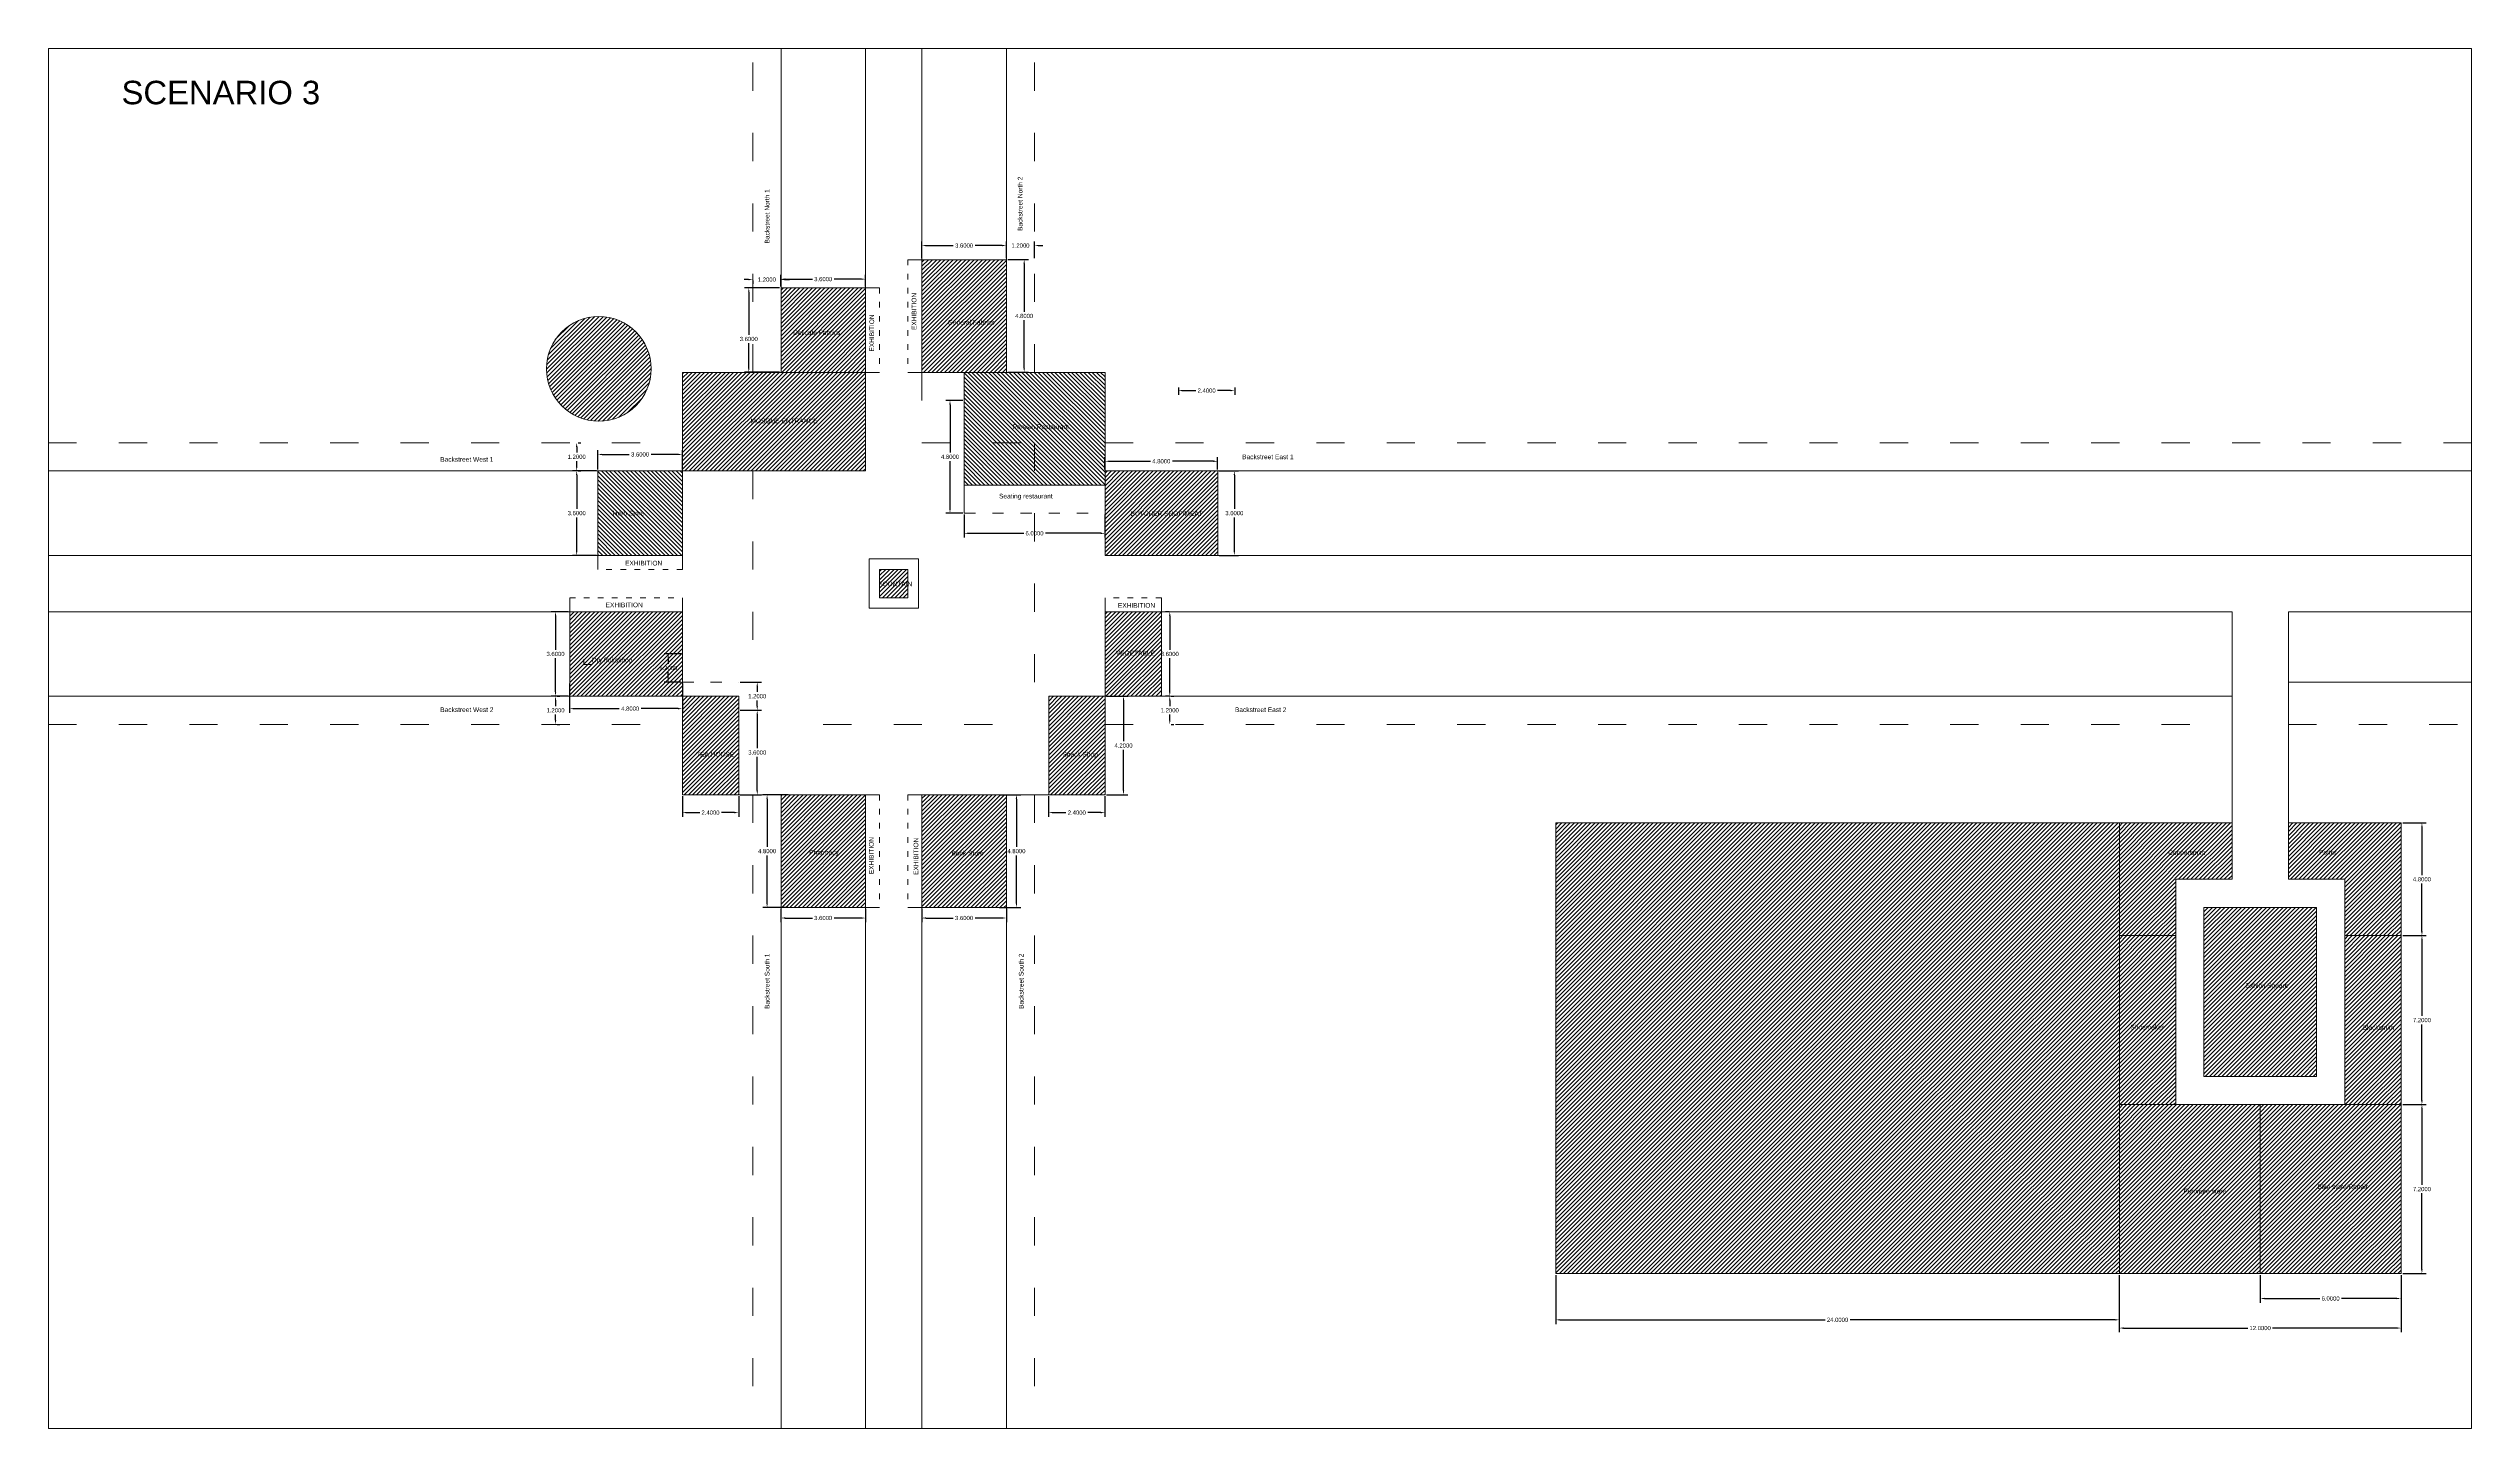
# Model space of a CAD drawing. Header units: inches. Extents: x 164 to 379, y 38 to 328.
# Drawn here: x 176.9 to 280.1, y 268.7 to 327.5 of the extents above; entities that cross this region are included whole.
import ezdxf

# ---------------------------------------------------------------- set-up
doc = ezdxf.new("R2010")
doc.units = ezdxf.units.IN
doc.header["$MEASUREMENT"] = 0
doc.linetypes.add('ACAD_ISO03W100', pattern=[30, 12, -18])
for name, color, linetype, lineweight in [('BoundaryBackstreet', 7, 'ACAD_ISO03W100', 13), ('Fountain', 170, 'Continuous', 13), ('RedCross', 30, 'Continuous', 13), ('Restaurant&Shop', 104, 'Continuous', 13), ('Store', 131, 'Continuous', 13), ('TEXT', 7, 'Continuous', 13), ('Walkway Junction', 7, 'Continuous', 13)]:
    doc.layers.add(name, color=color, linetype=linetype, lineweight=lineweight)
doc.styles.get("Standard").update_dxf_attribs({"font": 'arial.ttf'})
doc.dimstyles.get("Standard").update_dxf_attribs({"dimtxt": 0.18, "dimasz": 0.18, "dimexe": 0.18, "dimexo": 0.0625, "dimgap": 0.09, "dimtad": 0, "dimtih": 1, "dimtoh": 1, "dimdec": 4, "dimzin": 0, "dimdsep": 46, "dimtxsty": 'Standard', "dimcen": 0.09, "dimadec": 0, "dimazin": 0, "dimtfac": 1, "dimtdec": 4, "dimtofl": 0, "dimtmove": 0, "dimatfit": 3, "dimfxl": 0, "dimtolj": 1, "dimtzin": 0, "dimarcsym": 0})
pattern_1 = [(45, (6.13327, 206.61615), (-0.08838835, 0.08838835), [])]
pattern_2 = [(45, (6.13327, 204.21615), (-0.08838835, 0.08838835), [])]
pattern_3 = [(45, (-3.46673, 204.21615), (-0.08838835, 0.08838835), [])]

# ---------------------------------------------------------------- blocks, each defined once
blk = doc.blocks.new('A$C40AA3693')
at = {"layer": 'RedCross'}
h = blk.add_hatch(dxfattribs=at)
h.set_pattern_fill('ANSI31', color=256)
h.set_pattern_definition([(45, (-197.71975, -102.92209), (-0.08838835, 0.08838835), [])])
h.paths.add_polyline_path([(0, 4.2), (7.8, 4.2), (7.8, 0), (0, 0)])
blk.add_lwpolyline([(0, 4.2), (7.8, 4.2), (7.8, 0), (0, 0)], close=True, dxfattribs=at)
at = {"layer": 'TEXT', "insert": (2.9, 2.23), "char_height": 0.2, "attachment_point": 1}
blk.add_mtext_dynamic_manual_height_columns('MOSQUE ENTRANCE', width=3.5864, gutter_width=1, heights=[0], dxfattribs=at)
blk = doc.blocks.new('*D77')
at = {"layer": 'Defpoints', "color": 0, "transparency": 16777216}
for p in [(215.85, 312.54), (215.25, 307.74), (215.85, 307.74)]:
    blk.add_point(p, dxfattribs=at)
at = {"layer": 'Restaurant&Shop', "color": 0, "lineweight": -2, "transparency": 16777216}
for p, q in [((215.79, 312.54), (215.07, 312.54)), ((215.25, 312.36), (215.25, 310.32)), ((215.25, 307.92), (215.25, 309.96)), ((215.79, 307.74), (215.07, 307.74))]:
    blk.add_line(p, q, dxfattribs=at)
at = {"layer": 'Restaurant&Shop', "color": 0, "transparency": 16777216}
for points in [[(215.22, 312.36), (215.28, 312.36), (215.25, 312.54)], [(215.22, 307.92), (215.28, 307.92), (215.25, 307.74)]]:
    blk.add_solid(points, dxfattribs=at)
at = {"layer": 'Restaurant&Shop', "color": 0, "transparency": 16777216, "insert": (215.25, 310.14), "char_height": 0.18, "attachment_point": 5}
blk.add_mtext('\\A1;4.8000', dxfattribs=at)
blk = doc.blocks.new('*D78')
at = {"layer": 'Defpoints', "color": 0, "transparency": 16777216}
for p in [(215.85, 307.74), (221.85, 307.74), (221.85, 306.88)]:
    blk.add_point(p, dxfattribs=at)
at = {"layer": 'Restaurant&Shop', "color": 0, "lineweight": -2, "transparency": 16777216}
for p, q in [((215.85, 307.68), (215.85, 306.7)), ((221.85, 307.68), (221.85, 306.7)), ((216.03, 306.88), (218.39, 306.88)), ((221.67, 306.88), (219.32, 306.88))]:
    blk.add_line(p, q, dxfattribs=at)
at = {"layer": 'Restaurant&Shop', "color": 0, "transparency": 16777216}
for points in [[(216.03, 306.91), (216.03, 306.85), (215.85, 306.88)], [(221.67, 306.91), (221.67, 306.85), (221.85, 306.88)]]:
    blk.add_solid(points, dxfattribs=at)
at = {"layer": 'Restaurant&Shop', "color": 0, "transparency": 16777216, "insert": (218.85, 306.88), "char_height": 0.18, "attachment_point": 5}
blk.add_mtext('\\A1;6.0000', dxfattribs=at)
blk = doc.blocks.new('*D79')
at = {"layer": 'Defpoints', "color": 0, "transparency": 16777216}
for p in [(203.85, 301.74), (203.25, 300.54), (203.85, 300.54)]:
    blk.add_point(p, dxfattribs=at)
at = {"layer": 'Restaurant&Shop', "color": 0, "lineweight": -2, "transparency": 16777216}
for p, q in [((203.79, 301.74), (203.07, 301.74)), ((203.25, 301.56), (203.25, 301.32)), ((203.79, 300.54), (203.07, 300.54)), ((203.25, 300.72), (203.25, 300.96))]:
    blk.add_line(p, q, dxfattribs=at)
at = {"layer": 'Restaurant&Shop', "color": 0, "transparency": 16777216}
for points in [[(203.22, 301.56), (203.28, 301.56), (203.25, 301.74)], [(203.22, 300.72), (203.28, 300.72), (203.25, 300.54)]]:
    blk.add_solid(points, dxfattribs=at)
at = {"layer": 'Restaurant&Shop', "color": 0, "transparency": 16777216, "insert": (203.25, 301.14), "char_height": 0.18, "attachment_point": 5}
blk.add_mtext('\\A1;1.2000', dxfattribs=at)
blk = doc.blocks.new('A$C5EA1074B')
at = {"layer": 'Restaurant&Shop'}
h = blk.add_hatch(dxfattribs=at)
h.set_pattern_fill('ANSI31', color=256)
h.set_pattern_definition([(45, (-197.71975, -89.12209), (-0.08838835, 0.08838835), [])])
h.paths.add_polyline_path([(0, 4.8), (6, 4.8), (6, 0), (0, 0)])
at = {"layer": 'Restaurant&Shop', "linetype": 'ACAD_ISO03W100', "ltscale": 0.04}
blk.add_line((0, 6), (6, 6), dxfattribs=at)
at = {"layer": 'Restaurant&Shop'}
for p, q in [((0, 4.8), (0, 6)), ((6, 6), (6, 4.8))]:
    blk.add_line(p, q, dxfattribs=at)
blk.add_lwpolyline([(0, 4.8), (6, 4.8), (6, 0), (0, 0)], close=True, dxfattribs=at)
blk = doc.blocks.new('*D81')
at = {"layer": 'Defpoints', "color": 0, "transparency": 16777216}
for p in [(224.98, 313.15), (224.98, 312.96), (227.38, 313.15)]:
    blk.add_point(p, dxfattribs=at)
at = {"layer": 'Restaurant&Shop', "color": 0, "lineweight": -2, "transparency": 16777216}
for p, q in [((224.98, 313.09), (224.98, 312.78)), ((225.16, 312.96), (225.72, 312.96)), ((227.2, 312.96), (226.65, 312.96)), ((227.38, 313.09), (227.38, 312.78))]:
    blk.add_line(p, q, dxfattribs=at)
at = {"layer": 'Restaurant&Shop', "color": 0, "transparency": 16777216}
for points in [[(225.16, 312.99), (225.16, 312.93), (224.98, 312.96)], [(227.2, 312.99), (227.2, 312.93), (227.38, 312.96)]]:
    blk.add_solid(points, dxfattribs=at)
at = {"layer": 'Restaurant&Shop', "color": 0, "transparency": 16777216, "insert": (226.18, 312.96), "char_height": 0.18, "attachment_point": 5}
blk.add_mtext('\\A1;2.4000', dxfattribs=at)
blk = doc.blocks.new('*D95')
at = {"layer": 'Defpoints', "color": 0, "transparency": 16777216}
for p in [(203.85, 295.74), (206.25, 295.74), (206.25, 294.98)]:
    blk.add_point(p, dxfattribs=at)
at = {"layer": 'Restaurant&Shop', "color": 0, "lineweight": -2, "transparency": 16777216}
for p, q in [((203.85, 295.68), (203.85, 294.8)), ((206.25, 295.68), (206.25, 294.8)), ((204.03, 294.98), (204.59, 294.98)), ((206.07, 294.98), (205.52, 294.98))]:
    blk.add_line(p, q, dxfattribs=at)
at = {"layer": 'Restaurant&Shop', "color": 0, "transparency": 16777216}
for points in [[(204.03, 295.01), (204.03, 294.95), (203.85, 294.98)], [(206.07, 295.01), (206.07, 294.95), (206.25, 294.98)]]:
    blk.add_solid(points, dxfattribs=at)
at = {"layer": 'Restaurant&Shop', "color": 0, "transparency": 16777216, "insert": (205.05, 294.98), "char_height": 0.18, "attachment_point": 5}
blk.add_mtext('\\A1;2.4000', dxfattribs=at)
blk = doc.blocks.new('*D96')
at = {"layer": 'Defpoints', "color": 0, "transparency": 16777216}
for p in [(206.25, 299.34), (207.04, 299.34), (206.25, 295.74)]:
    blk.add_point(p, dxfattribs=at)
at = {"layer": 'Restaurant&Shop', "color": 0, "lineweight": -2, "transparency": 16777216}
for p, q in [((206.32, 299.34), (207.22, 299.34)), ((207.04, 299.16), (207.04, 297.72)), ((207.04, 295.92), (207.04, 297.36)), ((206.32, 295.74), (207.22, 295.74))]:
    blk.add_line(p, q, dxfattribs=at)
at = {"layer": 'Restaurant&Shop', "color": 0, "transparency": 16777216}
for points in [[(207.01, 299.16), (207.07, 299.16), (207.04, 299.34)], [(207.01, 295.92), (207.07, 295.92), (207.04, 295.74)]]:
    blk.add_solid(points, dxfattribs=at)
at = {"layer": 'Restaurant&Shop', "color": 0, "transparency": 16777216, "insert": (207.04, 297.54), "char_height": 0.18, "attachment_point": 5}
blk.add_mtext('\\A1;3.6000', dxfattribs=at)
blk = doc.blocks.new('*D97')
at = {"layer": 'Defpoints', "color": 0, "transparency": 16777216}
for p in [(206.25, 300.54), (206.25, 299.34), (207.04, 299.34)]:
    blk.add_point(p, dxfattribs=at)
at = {"layer": 'Restaurant&Shop', "color": 0, "lineweight": -2, "transparency": 16777216}
for p, q in [((206.32, 300.54), (207.22, 300.54)), ((207.04, 300.36), (207.04, 300.12)), ((206.32, 299.34), (207.22, 299.34)), ((207.04, 299.52), (207.04, 299.76))]:
    blk.add_line(p, q, dxfattribs=at)
at = {"layer": 'Restaurant&Shop', "color": 0, "transparency": 16777216}
for points in [[(207.01, 300.36), (207.07, 300.36), (207.04, 300.54)], [(207.01, 299.52), (207.07, 299.52), (207.04, 299.34)]]:
    blk.add_solid(points, dxfattribs=at)
at = {"layer": 'Restaurant&Shop', "color": 0, "transparency": 16777216, "insert": (207.04, 299.94), "char_height": 0.18, "attachment_point": 5}
blk.add_mtext('\\A1;1.2000', dxfattribs=at)
blk = doc.blocks.new('A$C29A25D2F')
at = {"layer": 'Store'}
h = blk.add_hatch(dxfattribs=at)
h.set_pattern_fill('ANSI31', color=256)
h.set_pattern_definition([(45, (-202.51975, -107.12209), (-0.08838835, 0.08838835), [])])
h.paths.add_polyline_path([(-1.2, 3.6), (2.4, 3.6), (2.4, 0), (-1.2, 0)])
for p, q in [((2.4, 3.6), (3, 3.6)), ((3, 0), (2.4, 0))]:
    blk.add_line(p, q, dxfattribs=at)
at = {"layer": 'Store', "linetype": 'ACAD_ISO03W100', "ltscale": 0.02}
blk.add_line((3, 3.6), (3, 0), dxfattribs=at)
at = {"layer": 'Store'}
blk.add_lwpolyline([(-1.2, 3.6), (2.4, 3.6), (2.4, 0), (-1.2, 0)], close=True, dxfattribs=at)
blk = doc.blocks.new('*D82')
at = {"layer": 'Defpoints', "color": 0, "transparency": 16777216}
for p in [(208.05, 317.34), (211.65, 317.71), (211.65, 317.34)]:
    blk.add_point(p, dxfattribs=at)
at = {"layer": 'Store', "color": 0, "lineweight": -2, "transparency": 16777216}
for p, q in [((208.05, 317.4), (208.05, 317.89)), ((211.65, 317.4), (211.65, 317.89)), ((208.23, 317.71), (209.39, 317.71)), ((211.47, 317.71), (210.32, 317.71))]:
    blk.add_line(p, q, dxfattribs=at)
at = {"layer": 'Store', "color": 0, "transparency": 16777216}
for points in [[(208.23, 317.74), (208.23, 317.68), (208.05, 317.71)], [(211.47, 317.74), (211.47, 317.68), (211.65, 317.71)]]:
    blk.add_solid(points, dxfattribs=at)
at = {"layer": 'Store', "color": 0, "transparency": 16777216, "insert": (209.85, 317.71), "char_height": 0.18, "attachment_point": 5}
blk.add_mtext('\\A1;3.6000', dxfattribs=at)
blk = doc.blocks.new('*D83')
at = {"layer": 'Defpoints', "color": 0, "transparency": 16777216}
for p in [(208.05, 317.34), (206.68, 313.74), (208.05, 313.74)]:
    blk.add_point(p, dxfattribs=at)
at = {"layer": 'Store', "color": 0, "lineweight": -2, "transparency": 16777216}
for p, q in [((207.99, 317.34), (206.5, 317.34)), ((206.68, 317.16), (206.68, 315.34)), ((206.68, 313.92), (206.68, 314.98)), ((207.99, 313.74), (206.5, 313.74))]:
    blk.add_line(p, q, dxfattribs=at)
at = {"layer": 'Store', "color": 0, "transparency": 16777216}
for points in [[(206.65, 317.16), (206.71, 317.16), (206.68, 317.34)], [(206.65, 313.92), (206.71, 313.92), (206.68, 313.74)]]:
    blk.add_solid(points, dxfattribs=at)
at = {"layer": 'Store', "color": 0, "transparency": 16777216, "insert": (206.68, 315.16), "char_height": 0.18, "attachment_point": 5}
blk.add_mtext('\\A1;3.6000', dxfattribs=at)
blk = doc.blocks.new('*D84')
at = {"layer": 'Defpoints', "color": 0, "transparency": 16777216}
for p in [(217.65, 319.14), (214.05, 318.54), (217.65, 318.54)]:
    blk.add_point(p, dxfattribs=at)
at = {"layer": 'Store', "color": 0, "lineweight": -2, "transparency": 16777216}
for p, q in [((214.05, 318.6), (214.05, 319.32)), ((214.23, 319.14), (215.39, 319.14)), ((217.47, 319.14), (216.32, 319.14)), ((217.65, 318.6), (217.65, 319.32))]:
    blk.add_line(p, q, dxfattribs=at)
at = {"layer": 'Store', "color": 0, "transparency": 16777216}
for points in [[(214.23, 319.17), (214.23, 319.11), (214.05, 319.14)], [(217.47, 319.17), (217.47, 319.11), (217.65, 319.14)]]:
    blk.add_solid(points, dxfattribs=at)
at = {"layer": 'Store', "color": 0, "transparency": 16777216, "insert": (215.85, 319.14), "char_height": 0.18, "attachment_point": 5}
blk.add_mtext('\\A1;3.6000', dxfattribs=at)
blk = doc.blocks.new('*D98')
at = {"layer": 'Defpoints', "color": 0, "transparency": 16777216}
for p in [(217.65, 318.54), (217.65, 313.74), (218.41, 313.74)]:
    blk.add_point(p, dxfattribs=at)
at = {"layer": 'Store', "color": 0, "lineweight": -2, "transparency": 16777216}
for p, q in [((217.72, 318.54), (218.59, 318.54)), ((218.41, 318.36), (218.41, 316.32)), ((218.41, 313.92), (218.41, 315.96)), ((217.71, 313.74), (218.59, 313.74))]:
    blk.add_line(p, q, dxfattribs=at)
at = {"layer": 'Store', "color": 0, "transparency": 16777216}
for points in [[(218.38, 318.36), (218.44, 318.36), (218.41, 318.54)], [(218.38, 313.92), (218.44, 313.92), (218.41, 313.74)]]:
    blk.add_solid(points, dxfattribs=at)
at = {"layer": 'Store', "color": 0, "transparency": 16777216, "insert": (218.41, 316.14), "char_height": 0.18, "attachment_point": 5}
blk.add_mtext('\\A1;4.8000', dxfattribs=at)
blk = doc.blocks.new('*D99')
at = {"layer": 'Defpoints', "color": 0, "transparency": 16777216}
for p in [(218.85, 319.14), (217.65, 318.54), (218.85, 318.54)]:
    blk.add_point(p, dxfattribs=at)
at = {"layer": 'Store', "color": 0, "lineweight": -2, "transparency": 16777216}
for p, q in [((217.47, 319.14), (217.29, 319.14)), ((217.65, 318.6), (217.65, 319.32)), ((218.85, 318.6), (218.85, 319.32)), ((219.03, 319.14), (219.21, 319.14))]:
    blk.add_line(p, q, dxfattribs=at)
at = {"layer": 'Store', "color": 0, "transparency": 16777216}
for points in [[(217.47, 319.17), (217.47, 319.11), (217.65, 319.14)], [(219.03, 319.17), (219.03, 319.11), (218.85, 319.14)]]:
    blk.add_solid(points, dxfattribs=at)
at = {"layer": 'Store', "color": 0, "transparency": 16777216, "insert": (218.25, 319.14), "char_height": 0.18, "attachment_point": 5}
blk.add_mtext('\\A1;1.2000', dxfattribs=at)
blk = doc.blocks.new('*D100')
at = {"layer": 'Defpoints', "color": 0, "transparency": 16777216}
for p in [(200.25, 309.54), (199.35, 305.94), (200.25, 305.94)]:
    blk.add_point(p, dxfattribs=at)
at = {"layer": 'Store', "color": 0, "lineweight": -2, "transparency": 16777216}
for p, q in [((200.19, 309.54), (199.17, 309.54)), ((199.35, 309.36), (199.35, 307.92)), ((199.35, 306.12), (199.35, 307.56)), ((200.19, 305.94), (199.17, 305.94))]:
    blk.add_line(p, q, dxfattribs=at)
at = {"layer": 'Store', "color": 0, "transparency": 16777216}
for points in [[(199.32, 309.36), (199.38, 309.36), (199.35, 309.54)], [(199.32, 306.12), (199.38, 306.12), (199.35, 305.94)]]:
    blk.add_solid(points, dxfattribs=at)
at = {"layer": 'Store', "color": 0, "transparency": 16777216, "insert": (199.35, 307.74), "char_height": 0.18, "attachment_point": 5}
blk.add_mtext('\\A1;3.6000', dxfattribs=at)
blk = doc.blocks.new('*D101')
at = {"layer": 'Defpoints', "color": 0, "transparency": 16777216}
for p in [(203.85, 310.24), (200.25, 309.54), (203.85, 309.54)]:
    blk.add_point(p, dxfattribs=at)
at = {"layer": 'Store', "color": 0, "lineweight": -2, "transparency": 16777216}
for p, q in [((200.25, 309.6), (200.25, 310.42)), ((200.43, 310.24), (201.59, 310.24)), ((203.67, 310.24), (202.52, 310.24)), ((203.85, 309.6), (203.85, 310.42))]:
    blk.add_line(p, q, dxfattribs=at)
at = {"layer": 'Store', "color": 0, "transparency": 16777216}
for points in [[(200.43, 310.27), (200.43, 310.21), (200.25, 310.24)], [(203.67, 310.27), (203.67, 310.21), (203.85, 310.24)]]:
    blk.add_solid(points, dxfattribs=at)
at = {"layer": 'Store', "color": 0, "transparency": 16777216, "insert": (202.05, 310.24), "char_height": 0.18, "attachment_point": 5}
blk.add_mtext('\\A1;3.6000', dxfattribs=at)
blk = doc.blocks.new('A$C4CCC1A8E')
at = {"layer": 'Store'}
h = blk.add_hatch(dxfattribs=at)
h.set_pattern_fill('ANSI31', color=256)
h.set_pattern_definition([(45, (-192.91975, -93.92209), (-0.08838835, 0.08838835), [])])
h.paths.add_polyline_path([(4.8, 2.4), (0, 2.4), (0, -1.2), (4.8, -1.2)])
at = {"layer": 'Store', "linetype": 'ACAD_ISO03W100', "ltscale": 0.02}
blk.add_line((0, 3), (4.8, 3), dxfattribs=at)
at = {"layer": 'Store'}
for p, q in [((0, 3), (0, 2.4)), ((4.8, 3), (4.8, 2.4))]:
    blk.add_line(p, q, dxfattribs=at)
blk.add_lwpolyline([(4.8, 2.4), (0, 2.4), (0, -1.2), (4.8, -1.2)], close=True, dxfattribs=at)
at = {"layer": 'TEXT', "insert": (1.53, 2.79), "char_height": 0.2, "attachment_point": 1}
blk.add_mtext_dynamic_manual_height_columns('EXHIBITION', width=3.5864, gutter_width=1, heights=[0], dxfattribs=at)
blk = doc.blocks.new('*D102')
at = {"layer": 'Defpoints', "color": 0, "transparency": 16777216}
for p in [(199.05, 303.54), (198.45, 299.94), (199.05, 299.94)]:
    blk.add_point(p, dxfattribs=at)
at = {"layer": 'Store', "color": 0, "lineweight": -2, "transparency": 16777216}
for p, q in [((198.99, 303.54), (198.27, 303.54)), ((198.45, 303.36), (198.45, 301.92)), ((198.45, 300.12), (198.45, 301.56)), ((198.99, 299.94), (198.27, 299.94))]:
    blk.add_line(p, q, dxfattribs=at)
at = {"layer": 'Store', "color": 0, "transparency": 16777216}
for points in [[(198.42, 303.36), (198.48, 303.36), (198.45, 303.54)], [(198.42, 300.12), (198.48, 300.12), (198.45, 299.94)]]:
    blk.add_solid(points, dxfattribs=at)
at = {"layer": 'Store', "color": 0, "transparency": 16777216, "insert": (198.45, 301.74), "char_height": 0.18, "attachment_point": 5}
blk.add_mtext('\\A1;3.6000', dxfattribs=at)
blk = doc.blocks.new('*D85')
at = {"layer": 'Defpoints', "color": 0, "transparency": 16777216}
for p in [(199.05, 300.54), (203.85, 300.54), (203.85, 299.41)]:
    blk.add_point(p, dxfattribs=at)
at = {"layer": 'Store', "color": 0, "lineweight": -2, "transparency": 16777216}
for p, q in [((199.05, 300.48), (199.05, 299.23)), ((203.85, 300.48), (203.85, 299.23)), ((199.23, 299.41), (201.16, 299.41)), ((203.67, 299.41), (202.1, 299.41))]:
    blk.add_line(p, q, dxfattribs=at)
at = {"layer": 'Store', "color": 0, "transparency": 16777216}
for points in [[(199.23, 299.44), (199.23, 299.38), (199.05, 299.41)], [(203.67, 299.44), (203.67, 299.38), (203.85, 299.41)]]:
    blk.add_solid(points, dxfattribs=at)
at = {"layer": 'Store', "color": 0, "transparency": 16777216, "insert": (201.63, 299.41), "char_height": 0.18, "attachment_point": 5}
blk.add_mtext('\\A1;4.8000', dxfattribs=at)
blk = doc.blocks.new('*D103')
at = {"layer": 'Defpoints', "color": 0, "transparency": 16777216}
for p in [(208.05, 290.94), (211.65, 290.94), (211.65, 290.49)]:
    blk.add_point(p, dxfattribs=at)
at = {"layer": 'Store', "color": 0, "lineweight": -2, "transparency": 16777216}
for p, q in [((208.05, 290.88), (208.05, 290.31)), ((208.23, 290.49), (209.39, 290.49)), ((211.47, 290.49), (210.32, 290.49)), ((211.65, 290.88), (211.65, 290.31))]:
    blk.add_line(p, q, dxfattribs=at)
at = {"layer": 'Store', "color": 0, "transparency": 16777216}
for points in [[(208.23, 290.52), (208.23, 290.46), (208.05, 290.49)], [(211.47, 290.52), (211.47, 290.46), (211.65, 290.49)]]:
    blk.add_solid(points, dxfattribs=at)
at = {"layer": 'Store', "color": 0, "transparency": 16777216, "insert": (209.85, 290.49), "char_height": 0.18, "attachment_point": 5}
blk.add_mtext('\\A1;3.6000', dxfattribs=at)
blk = doc.blocks.new('*D86')
at = {"layer": 'Defpoints', "color": 0, "transparency": 16777216}
for p in [(207.46, 295.74), (208.42, 295.74), (208.42, 290.94)]:
    blk.add_point(p, dxfattribs=at)
at = {"layer": 'Store', "color": 0, "lineweight": -2, "transparency": 16777216}
for p, q in [((208.36, 295.74), (207.28, 295.74)), ((207.46, 295.56), (207.46, 293.52)), ((207.46, 291.12), (207.46, 293.16)), ((208.36, 290.94), (207.28, 290.94))]:
    blk.add_line(p, q, dxfattribs=at)
at = {"layer": 'Store', "color": 0, "transparency": 16777216}
for points in [[(207.43, 295.56), (207.49, 295.56), (207.46, 295.74)], [(207.43, 291.12), (207.49, 291.12), (207.46, 290.94)]]:
    blk.add_solid(points, dxfattribs=at)
at = {"layer": 'Store', "color": 0, "transparency": 16777216, "insert": (207.46, 293.34), "char_height": 0.18, "attachment_point": 5}
blk.add_mtext('\\A1;4.8000', dxfattribs=at)
blk = doc.blocks.new('*D87')
at = {"layer": 'Defpoints', "color": 0, "transparency": 16777216}
for p in [(214.05, 290.94), (214.05, 290.49), (217.65, 290.94)]:
    blk.add_point(p, dxfattribs=at)
at = {"layer": 'Store', "color": 0, "lineweight": -2, "transparency": 16777216}
for p, q in [((214.05, 290.88), (214.05, 290.31)), ((214.23, 290.49), (215.39, 290.49)), ((217.47, 290.49), (216.32, 290.49)), ((217.65, 290.88), (217.65, 290.31))]:
    blk.add_line(p, q, dxfattribs=at)
at = {"layer": 'Store', "color": 0, "transparency": 16777216}
for points in [[(214.23, 290.52), (214.23, 290.46), (214.05, 290.49)], [(217.47, 290.52), (217.47, 290.46), (217.65, 290.49)]]:
    blk.add_solid(points, dxfattribs=at)
at = {"layer": 'Store', "color": 0, "transparency": 16777216, "insert": (215.85, 290.49), "char_height": 0.18, "attachment_point": 5}
blk.add_mtext('\\A1;3.6000', dxfattribs=at)
blk = doc.blocks.new('*D88')
at = {"layer": 'Defpoints', "color": 0, "transparency": 16777216}
for p in [(217.29, 295.74), (218.08, 295.74), (217.29, 290.94)]:
    blk.add_point(p, dxfattribs=at)
at = {"layer": 'Store', "color": 0, "lineweight": -2, "transparency": 16777216}
for p, q in [((217.35, 295.74), (218.26, 295.74)), ((218.08, 295.56), (218.08, 293.52)), ((218.08, 291.12), (218.08, 293.16)), ((217.35, 290.94), (218.26, 290.94))]:
    blk.add_line(p, q, dxfattribs=at)
at = {"layer": 'Store', "color": 0, "transparency": 16777216}
for points in [[(218.05, 295.56), (218.11, 295.56), (218.08, 295.74)], [(218.05, 291.12), (218.11, 291.12), (218.08, 290.94)]]:
    blk.add_solid(points, dxfattribs=at)
at = {"layer": 'Store', "color": 0, "transparency": 16777216, "insert": (218.08, 293.34), "char_height": 0.18, "attachment_point": 5}
blk.add_mtext('\\A1;4.8000', dxfattribs=at)
blk = doc.blocks.new('*D89')
at = {"layer": 'Defpoints', "color": 0, "transparency": 16777216}
for p in [(226.65, 309.54), (227.36, 309.54), (226.65, 305.94)]:
    blk.add_point(p, dxfattribs=at)
at = {"layer": 'Store', "color": 0, "lineweight": -2, "transparency": 16777216}
for p, q in [((226.72, 309.54), (227.54, 309.54)), ((227.36, 309.36), (227.36, 307.92)), ((227.36, 306.12), (227.36, 307.56)), ((226.72, 305.94), (227.54, 305.94))]:
    blk.add_line(p, q, dxfattribs=at)
at = {"layer": 'Store', "color": 0, "transparency": 16777216}
for points in [[(227.33, 309.36), (227.39, 309.36), (227.36, 309.54)], [(227.33, 306.12), (227.39, 306.12), (227.36, 305.94)]]:
    blk.add_solid(points, dxfattribs=at)
at = {"layer": 'Store', "color": 0, "transparency": 16777216, "insert": (227.36, 307.74), "char_height": 0.18, "attachment_point": 5}
blk.add_mtext('\\A1;3.6000', dxfattribs=at)
blk = doc.blocks.new('*D104')
at = {"layer": 'Defpoints', "color": 0, "transparency": 16777216}
for p in [(226.65, 309.95), (221.85, 309.54), (226.65, 309.54)]:
    blk.add_point(p, dxfattribs=at)
at = {"layer": 'Store', "color": 0, "lineweight": -2, "transparency": 16777216}
for p, q in [((221.85, 309.6), (221.85, 310.13)), ((222.03, 309.95), (223.79, 309.95)), ((226.47, 309.95), (224.72, 309.95)), ((226.65, 309.6), (226.65, 310.13))]:
    blk.add_line(p, q, dxfattribs=at)
at = {"layer": 'Store', "color": 0, "transparency": 16777216}
for points in [[(222.03, 309.98), (222.03, 309.92), (221.85, 309.95)], [(226.47, 309.98), (226.47, 309.92), (226.65, 309.95)]]:
    blk.add_solid(points, dxfattribs=at)
at = {"layer": 'Store', "color": 0, "transparency": 16777216, "insert": (224.25, 309.95), "char_height": 0.18, "attachment_point": 5}
blk.add_mtext('\\A1;4.8000', dxfattribs=at)
blk = doc.blocks.new('A$C7A9A3AD2')
at = {"layer": 'Store'}
h = blk.add_hatch(dxfattribs=at)
h.set_pattern_fill('ANSI31', color=256)
h.set_pattern_definition([(45, (-215.71975, -99.32209), (-0.08838835, 0.08838835), [])])
h.paths.add_polyline_path([(0, 0), (4.8, 0), (4.8, 3.6), (0, 3.6)])
blk.add_lwpolyline([(0, 0), (4.8, 0), (4.8, 3.6), (0, 3.6)], close=True, dxfattribs=at)
at = {"layer": 'TEXT', "insert": (1.09, 1.68), "char_height": 0.2, "attachment_point": 7}
blk.add_mtext_dynamic_manual_height_columns('BUTCHER SHOP/MEAT', width=3.5864, gutter_width=1, heights=[0], dxfattribs=at)
blk = doc.blocks.new('*D106')
at = {"layer": 'Defpoints', "color": 0, "transparency": 16777216}
for p in [(265.05, 275.34), (277.05, 275.34), (277.05, 273.02)]:
    blk.add_point(p, dxfattribs=at)
at = {"layer": 'Store', "color": 0, "lineweight": -2, "transparency": 16777216}
for p, q in [((265.05, 275.28), (265.05, 272.84)), ((277.05, 275.28), (277.05, 272.84)), ((265.23, 273.02), (270.53, 273.02)), ((276.87, 273.02), (271.58, 273.02))]:
    blk.add_line(p, q, dxfattribs=at)
at = {"layer": 'Store', "color": 0, "transparency": 16777216}
for points in [[(265.23, 273.05), (265.23, 272.99), (265.05, 273.02)], [(276.87, 273.05), (276.87, 272.99), (277.05, 273.02)]]:
    blk.add_solid(points, dxfattribs=at)
at = {"layer": 'Store', "color": 0, "transparency": 16777216, "insert": (271.05, 273.02), "char_height": 0.18, "attachment_point": 5}
blk.add_mtext('\\A1;12.0000', dxfattribs=at)
blk = doc.blocks.new('*D107')
at = {"layer": 'Defpoints', "color": 0, "transparency": 16777216}
for p in [(271.05, 275.34), (277.05, 275.34), (271.05, 274.28)]:
    blk.add_point(p, dxfattribs=at)
at = {"layer": 'Store', "color": 0, "lineweight": -2, "transparency": 16777216}
for p, q in [((271.05, 275.28), (271.05, 274.1)), ((277.05, 275.28), (277.05, 274.1)), ((271.23, 274.28), (273.59, 274.28)), ((276.87, 274.28), (274.52, 274.28))]:
    blk.add_line(p, q, dxfattribs=at)
at = {"layer": 'Store', "color": 0, "transparency": 16777216}
for points in [[(271.23, 274.31), (271.23, 274.25), (271.05, 274.28)], [(276.87, 274.31), (276.87, 274.25), (277.05, 274.28)]]:
    blk.add_solid(points, dxfattribs=at)
at = {"layer": 'Store', "color": 0, "transparency": 16777216, "insert": (274.05, 274.28), "char_height": 0.18, "attachment_point": 5}
blk.add_mtext('\\A1;6.0000', dxfattribs=at)
blk = doc.blocks.new('*D108')
at = {"layer": 'Defpoints', "color": 0, "transparency": 16777216}
for p in [(277.05, 294.54), (277.05, 289.74), (277.94, 289.74)]:
    blk.add_point(p, dxfattribs=at)
at = {"layer": 'Restaurant&Shop', "color": 0, "lineweight": -2, "transparency": 16777216}
for p, q in [((277.12, 294.54), (278.12, 294.54)), ((277.94, 294.36), (277.94, 292.32)), ((277.94, 289.92), (277.94, 291.96)), ((277.12, 289.74), (278.12, 289.74))]:
    blk.add_line(p, q, dxfattribs=at)
at = {"layer": 'Restaurant&Shop', "color": 0, "transparency": 16777216}
for points in [[(277.91, 294.36), (277.97, 294.36), (277.94, 294.54)], [(277.91, 289.92), (277.97, 289.92), (277.94, 289.74)]]:
    blk.add_solid(points, dxfattribs=at)
at = {"layer": 'Restaurant&Shop', "color": 0, "transparency": 16777216, "insert": (277.94, 292.14), "char_height": 0.18, "attachment_point": 5}
blk.add_mtext('\\A1;4.8000', dxfattribs=at)
blk = doc.blocks.new('*D109')
at = {"layer": 'Defpoints', "color": 0, "transparency": 16777216}
for p in [(277.05, 289.74), (277.05, 282.54), (277.94, 282.54)]:
    blk.add_point(p, dxfattribs=at)
at = {"layer": 'Store', "color": 0, "lineweight": -2, "transparency": 16777216}
for p, q in [((277.12, 289.74), (278.12, 289.74)), ((277.94, 289.56), (277.94, 286.32)), ((277.94, 282.72), (277.94, 285.96)), ((277.12, 282.54), (278.12, 282.54))]:
    blk.add_line(p, q, dxfattribs=at)
at = {"layer": 'Store', "color": 0, "transparency": 16777216}
for points in [[(277.91, 289.56), (277.97, 289.56), (277.94, 289.74)], [(277.91, 282.72), (277.97, 282.72), (277.94, 282.54)]]:
    blk.add_solid(points, dxfattribs=at)
at = {"layer": 'Store', "color": 0, "transparency": 16777216, "insert": (277.94, 286.14), "char_height": 0.18, "attachment_point": 5}
blk.add_mtext('\\A1;7.2000', dxfattribs=at)
blk = doc.blocks.new('*D110')
at = {"layer": 'Defpoints', "color": 0, "transparency": 16777216}
for p in [(277.05, 282.54), (277.05, 275.34), (277.94, 275.34)]:
    blk.add_point(p, dxfattribs=at)
at = {"layer": 'Store', "color": 0, "lineweight": -2, "transparency": 16777216}
for p, q in [((277.12, 282.54), (278.12, 282.54)), ((277.94, 282.36), (277.94, 279.12)), ((277.94, 275.52), (277.94, 278.76)), ((277.12, 275.34), (278.12, 275.34))]:
    blk.add_line(p, q, dxfattribs=at)
at = {"layer": 'Store', "color": 0, "transparency": 16777216}
for points in [[(277.91, 282.36), (277.97, 282.36), (277.94, 282.54)], [(277.91, 275.52), (277.97, 275.52), (277.94, 275.34)]]:
    blk.add_solid(points, dxfattribs=at)
at = {"layer": 'Store', "color": 0, "transparency": 16777216, "insert": (277.94, 278.94), "char_height": 0.18, "attachment_point": 5}
blk.add_mtext('\\A1;7.2000', dxfattribs=at)
blk = doc.blocks.new('*D111')
at = {"layer": 'Defpoints', "color": 0, "transparency": 16777216}
for p in [(224.61, 303.54), (224.65, 303.54), (224.65, 299.94)]:
    blk.add_point(p, dxfattribs=at)
at = {"layer": 'Store', "color": 0, "lineweight": -2, "transparency": 16777216}
for p, q in [((224.59, 303.54), (224.43, 303.54)), ((224.61, 303.36), (224.61, 301.92)), ((224.61, 300.12), (224.61, 301.56)), ((224.59, 299.94), (224.43, 299.94))]:
    blk.add_line(p, q, dxfattribs=at)
at = {"layer": 'Store', "color": 0, "transparency": 16777216}
for points in [[(224.58, 303.36), (224.64, 303.36), (224.61, 303.54)], [(224.58, 300.12), (224.64, 300.12), (224.61, 299.94)]]:
    blk.add_solid(points, dxfattribs=at)
at = {"layer": 'Store', "color": 0, "transparency": 16777216, "insert": (224.61, 301.74), "char_height": 0.18, "attachment_point": 5}
blk.add_mtext('\\A1;3.6000', dxfattribs=at)
blk = doc.blocks.new('*D112')
at = {"layer": 'Defpoints', "color": 0, "transparency": 16777216}
for p in [(241.05, 275.34), (265.05, 275.34), (241.05, 273.37)]:
    blk.add_point(p, dxfattribs=at)
at = {"layer": 'Fountain', "color": 0, "lineweight": -2, "transparency": 16777216}
for p, q in [((241.05, 275.28), (241.05, 273.19)), ((265.05, 275.28), (265.05, 273.19)), ((241.23, 273.37), (252.52, 273.37)), ((264.87, 273.37), (253.59, 273.37))]:
    blk.add_line(p, q, dxfattribs=at)
at = {"layer": 'Fountain', "color": 0, "transparency": 16777216}
for points in [[(241.23, 273.4), (241.23, 273.34), (241.05, 273.37)], [(264.87, 273.4), (264.87, 273.34), (265.05, 273.37)]]:
    blk.add_solid(points, dxfattribs=at)
at = {"layer": 'Fountain', "color": 0, "transparency": 16777216, "insert": (253.05, 273.37), "char_height": 0.18, "attachment_point": 5}
blk.add_mtext('\\A1;24.0000', dxfattribs=at)
blk = doc.blocks.new('*D90')
at = {"layer": 'Defpoints', "color": 0, "transparency": 16777216}
for p in [(224.61, 299.94), (224.61, 299.94), (224.61, 298.74)]:
    blk.add_point(p, dxfattribs=at)
at = {"layer": 'Store', "color": 0, "lineweight": -2, "transparency": 16777216}
for p, q in [((224.61, 299.76), (224.61, 299.52)), ((224.67, 299.94), (224.79, 299.94)), ((224.61, 298.92), (224.61, 299.16)), ((224.67, 298.74), (224.79, 298.74))]:
    blk.add_line(p, q, dxfattribs=at)
at = {"layer": 'Store', "color": 0, "transparency": 16777216}
for points in [[(224.58, 299.76), (224.64, 299.76), (224.61, 299.94)], [(224.58, 298.92), (224.64, 298.92), (224.61, 298.74)]]:
    blk.add_solid(points, dxfattribs=at)
at = {"layer": 'Store', "color": 0, "transparency": 16777216, "insert": (224.61, 299.34), "char_height": 0.18, "attachment_point": 5}
blk.add_mtext('\\A1;1.2000', dxfattribs=at)
blk = doc.blocks.new('*D91')
at = {"layer": 'Defpoints', "color": 0, "transparency": 16777216}
for p in [(199.35, 310.74), (199.35, 310.74), (199.35, 309.54)]:
    blk.add_point(p, dxfattribs=at)
at = {"layer": 'Store', "color": 0, "lineweight": -2, "transparency": 16777216}
for p, q in [((199.41, 310.74), (199.53, 310.74)), ((199.35, 310.56), (199.35, 310.32)), ((199.35, 309.72), (199.35, 309.96)), ((199.41, 309.54), (199.53, 309.54))]:
    blk.add_line(p, q, dxfattribs=at)
at = {"layer": 'Store', "color": 0, "transparency": 16777216}
for points in [[(199.32, 310.56), (199.38, 310.56), (199.35, 310.74)], [(199.32, 309.72), (199.38, 309.72), (199.35, 309.54)]]:
    blk.add_solid(points, dxfattribs=at)
at = {"layer": 'Store', "color": 0, "transparency": 16777216, "insert": (199.35, 310.14), "char_height": 0.18, "attachment_point": 5}
blk.add_mtext('\\A1;1.2000', dxfattribs=at)
blk = doc.blocks.new('*D93')
at = {"layer": 'Defpoints', "color": 0, "transparency": 16777216}
for p in [(198.45, 299.94), (198.45, 299.94), (198.45, 298.74)]:
    blk.add_point(p, dxfattribs=at)
at = {"layer": 'Store', "color": 0, "lineweight": -2, "transparency": 16777216}
for p, q in [((198.45, 299.76), (198.45, 299.52)), ((198.52, 299.94), (198.63, 299.94)), ((198.45, 298.92), (198.45, 299.16)), ((198.52, 298.74), (198.63, 298.74))]:
    blk.add_line(p, q, dxfattribs=at)
at = {"layer": 'Store', "color": 0, "transparency": 16777216}
for points in [[(198.42, 299.76), (198.48, 299.76), (198.45, 299.94)], [(198.42, 298.92), (198.48, 298.92), (198.45, 298.74)]]:
    blk.add_solid(points, dxfattribs=at)
at = {"layer": 'Store', "color": 0, "transparency": 16777216, "insert": (198.45, 299.34), "char_height": 0.18, "attachment_point": 5}
blk.add_mtext('\\A1;1.2000', dxfattribs=at)
blk = doc.blocks.new('*D94')
at = {"layer": 'Defpoints', "color": 0, "transparency": 16777216}
for p in [(206.85, 317.71), (206.85, 317.69), (208.05, 317.71)]:
    blk.add_point(p, dxfattribs=at)
at = {"layer": 'TEXT', "color": 0, "lineweight": -2, "transparency": 16777216}
for p, q in [((206.67, 317.69), (206.49, 317.69)), ((206.85, 317.65), (206.85, 317.51)), ((208.05, 317.65), (208.05, 317.51)), ((208.23, 317.69), (208.41, 317.69))]:
    blk.add_line(p, q, dxfattribs=at)
at = {"layer": 'TEXT', "color": 0, "transparency": 16777216}
for points in [[(206.67, 317.72), (206.67, 317.66), (206.85, 317.69)], [(208.23, 317.72), (208.23, 317.66), (208.05, 317.69)]]:
    blk.add_solid(points, dxfattribs=at)
at = {"layer": 'TEXT', "color": 0, "transparency": 16777216, "insert": (207.45, 317.69), "char_height": 0.18, "attachment_point": 5}
blk.add_mtext('\\A1;1.2000', dxfattribs=at)
blk = doc.blocks.new('*D117')
at = {"layer": 'Defpoints', "color": 0, "transparency": 16777216}
for p in [(219.45, 295.74), (221.85, 295.74), (221.85, 294.98)]:
    blk.add_point(p, dxfattribs=at)
at = {"layer": 'Restaurant&Shop', "color": 0, "lineweight": -2, "transparency": 16777216}
for p, q in [((219.45, 295.68), (219.45, 294.8)), ((221.85, 295.68), (221.85, 294.8)), ((219.63, 294.98), (220.19, 294.98)), ((221.67, 294.98), (221.12, 294.98))]:
    blk.add_line(p, q, dxfattribs=at)
at = {"layer": 'Restaurant&Shop', "color": 0, "transparency": 16777216}
for points in [[(219.63, 295.01), (219.63, 294.95), (219.45, 294.98)], [(221.67, 295.01), (221.67, 294.95), (221.85, 294.98)]]:
    blk.add_solid(points, dxfattribs=at)
at = {"layer": 'Restaurant&Shop', "color": 0, "transparency": 16777216, "insert": (220.65, 294.98), "char_height": 0.18, "attachment_point": 5}
blk.add_mtext('\\A1;2.4000', dxfattribs=at)
blk = doc.blocks.new('*D116')
at = {"layer": 'Defpoints', "color": 0, "transparency": 16777216}
for p in [(221.85, 299.94), (222.64, 299.94), (221.85, 295.74)]:
    blk.add_point(p, dxfattribs=at)
at = {"layer": 'Restaurant&Shop', "color": 0, "lineweight": -2, "transparency": 16777216}
for p, q in [((221.92, 299.94), (222.82, 299.94)), ((222.64, 299.76), (222.64, 298.02)), ((222.64, 295.92), (222.64, 297.66)), ((221.92, 295.74), (222.82, 295.74))]:
    blk.add_line(p, q, dxfattribs=at)
at = {"layer": 'Restaurant&Shop', "color": 0, "transparency": 16777216}
for points in [[(222.61, 299.76), (222.67, 299.76), (222.64, 299.94)], [(222.61, 295.92), (222.67, 295.92), (222.64, 295.74)]]:
    blk.add_solid(points, dxfattribs=at)
at = {"layer": 'Restaurant&Shop', "color": 0, "transparency": 16777216, "insert": (222.64, 297.84), "char_height": 0.18, "attachment_point": 5}
blk.add_mtext('\\A1;4.2000', dxfattribs=at)

msp = doc.modelspace()

# ---------------------------------------------------------------- hatches: boundary and pattern name
at = {"layer": 'Fountain', "true_color": 0xf4ee51}
h = msp.add_hatch(dxfattribs=at)
h.set_pattern_fill('ANSI31', color=41)
h.set_pattern_definition(pattern_1)
edge = h.paths.add_edge_path()
edge.add_arc((200.29096, 313.88811), 2.22894, 0, 360)
at = {"layer": 'Fountain'}
h = msp.add_hatch(dxfattribs=at)
h.set_pattern_fill('ANSI31', color=256)
h.set_pattern_definition([(45, (4.93327, 205.41615), (-0.08838835, 0.08838835), [])])
h.paths.add_polyline_path([(212.25302, 304.13824), (213.45302, 304.13824), (213.45302, 305.33824), (212.25302, 305.33824)])
h = msp.add_hatch(dxfattribs=at)
h.set_pattern_fill('ANSI31', color=140)
h.set_pattern_definition(pattern_1)
h.paths.add_polyline_path([(265.05302, 294.53824), (241.05302, 294.53824), (241.05302, 275.33824), (265.05302, 275.33824)])
h = msp.add_hatch(dxfattribs=at)
h.set_pattern_fill('ANSI31', color=256)
h.set_pattern_definition(pattern_3)
h.paths.add_polyline_path([(267.45302, 282.53824), (265.05302, 282.53824), (265.05302, 289.73824), (267.45302, 289.73824)])
h = msp.add_hatch(dxfattribs=at)
h.set_pattern_fill('ANSI31', color=256)
h.set_pattern_definition(pattern_2)
h.paths.add_polyline_path([(277.05302, 282.53824), (274.65302, 282.53824), (274.65302, 289.73824), (277.05302, 289.73824)])
at = {"layer": 'Restaurant&Shop'}
h = msp.add_hatch(dxfattribs=at)
h.set_pattern_fill('ANSI31', color=256)
h.set_pattern_definition([(45, (-9.46673, 206.61615), (-0.08838835, 0.08838835), [])])
h.paths.add_polyline_path([(203.85302, 299.93824), (206.25302, 299.93824), (206.25302, 295.73824), (203.85302, 295.73824)])
h = msp.add_hatch(dxfattribs=at)
h.set_pattern_fill('ANSI31', color=256)
h.set_pattern_definition([(45, (6.13327, 206.61615), (-0.08838835, 0.08838835), [])])
h.paths.add_polyline_path([(219.45302, 299.93824), (221.85302, 299.93824), (221.85302, 295.73824), (219.45302, 295.73824)])
at = {"layer": 'Store'}
h = msp.add_hatch(dxfattribs=at)
h.set_pattern_fill('ANSI31', color=256)
h.set_pattern_definition([(45, (5.53327, 206.61615), (-0.08838835, 0.08838835), [])])
h.paths.add_polyline_path([(217.65302, 318.53824), (214.05302, 318.53824), (214.05302, 313.73824), (217.65302, 313.73824)])
h = msp.add_hatch(dxfattribs=at)
h.set_pattern_fill('ANSI31', color=256)
h.set_pattern_definition([(45, (6.13327, 207.21615), (-0.08838835, 0.08838835), [])])
h.paths.add_polyline_path([(221.85302, 303.53824), (224.25302, 303.53824), (224.25302, 299.93824), (221.85302, 299.93824)])
h = msp.add_hatch(dxfattribs=at)
h.set_pattern_fill('ANSI31', color=256)
h.set_pattern_definition([(45, (6.73327, 206.61615), (-0.08838835, 0.08838835), [])])
h.paths.add_polyline_path([(211.65302, 295.73824), (208.05303, 295.73824), (208.05303, 290.93824), (211.65302, 290.93824)])
h = msp.add_hatch(dxfattribs=at)
h.set_pattern_fill('ANSI31', color=256)
h.set_pattern_definition([(45, (12.13327, 206.61615), (-0.08838835, 0.08838835), [])])
h.paths.add_polyline_path([(214.05302, 295.73824), (217.65302, 295.73824), (217.65302, 290.93824), (214.05302, 290.93824)])
at = {"layer": 'Store', "true_color": 0x939598}
h = msp.add_hatch(dxfattribs=at)
h.set_pattern_fill('ANSI31', color=252)
h.paths.add_polyline_path([(268.65302, 290.93824), (273.45302, 290.93824), (273.45302, 283.73824), (268.65302, 283.73824)])
at = {"layer": 'Store'}
h = msp.add_hatch(dxfattribs=at)
h.set_pattern_fill('ANSI31', color=256)
h.set_pattern_definition(pattern_3)
h.paths.add_polyline_path([(267.45302, 289.73824), (265.05302, 289.73824), (265.05302, 282.53824), (267.45302, 282.53824)])
h = msp.add_hatch(dxfattribs=at)
h.set_pattern_fill('ANSI31', color=256)
h.set_pattern_definition(pattern_2)
h.paths.add_polyline_path([(277.05302, 289.73824), (274.65302, 289.73824), (274.65302, 282.53824), (277.05302, 282.53824)])
h = msp.add_hatch(dxfattribs=at)
h.set_pattern_fill('ANSI31', color=256)
h.set_pattern_definition(pattern_1)
h.paths.add_polyline_path([(271.05302, 282.53824), (265.05302, 282.53824), (265.05302, 275.33824), (271.05302, 275.33824)])
h = msp.add_hatch(dxfattribs=at)
h.set_pattern_fill('ANSI31', color=256)
h.set_pattern_definition(pattern_1)
h.paths.add_polyline_path([(277.05302, 282.53824), (271.05302, 282.53824), (271.05302, 275.33824), (277.05302, 275.33824)])
at = {"layer": 'TEXT', "true_color": 0x139b48}
h = msp.add_hatch(dxfattribs=at)
h.set_pattern_fill('ANSI31', color=114)
h.paths.add_polyline_path([(267.45302, 292.13824), (267.45302, 289.73824), (265.05302, 289.73824), (265.05302, 294.53824), (269.85302, 294.53824), (269.85302, 292.13824)])
h.paths.add_polyline_path([(268.61887, 293.08), (267.16812, 293.08), (267.16812, 293.49214), (268.61887, 293.49214)], flags=24)
h = msp.add_hatch(dxfattribs=at)
h.set_pattern_fill('ANSI31', color=114)
h.paths.add_polyline_path([(274.65302, 292.13824), (274.65302, 289.73824), (277.05302, 289.73824), (277.05302, 294.53824), (272.25302, 294.53824), (272.25302, 292.13824)])
h.paths.add_polyline_path([(273.48608, 293.08), (274.33533, 293.08), (274.33533, 293.49214), (273.48608, 293.49214)], flags=24)

# ---------------------------------------------------------------- linework, layer by layer
at = {"layer": 'BoundaryBackstreet', "ltscale": 0.1}
for p, q in [((206.85302, 313.73824), (206.85302, 327.53824)), ((218.85302, 313.73824), (218.85302, 327.53824)), ((214.05302, 313.73824), (214.05302, 310.73824)), ((176.85302, 310.73824), (203.85302, 310.73824)), ((214.05302, 310.73824), (218.85302, 310.73824)), ((214.05302, 310.73824), (218.85302, 310.73824)), ((218.85302, 310.73824), (218.85302, 298.73824)), ((221.85302, 310.73824), (280.05302, 310.73824)), ((206.85302, 309.53824), (206.85302, 301.73971)), ((176.85302, 298.73824), (203.85302, 298.73824)), ((209.85302, 298.73824), (218.85302, 298.73824)), ((221.85302, 298.73824), (269.85302, 298.73824)), ((272.25302, 298.73824), (280.05302, 298.73824)), ((206.85302, 295.73824), (206.85302, 268.73824)), ((218.85302, 295.73824), (218.85302, 268.73824))]:
    msp.add_line(p, q, dxfattribs=at)
at = {"layer": 'Fountain'}
msp.add_line((265.05302, 294.53824), (241.05302, 294.53824), dxfattribs=at)
msp.add_lwpolyline([(211.80302, 303.68824), (211.80302, 305.78824), (213.90302, 305.78824), (213.90302, 303.68824)], close=True, dxfattribs=at)
msp.add_lwpolyline([(212.25302, 304.13824), (212.25302, 305.33824), (213.45302, 305.33824), (213.45302, 304.13824), (212.25302, 304.13824)], dxfattribs=at)
at = {"layer": 'Fountain', "color": 140}
msp.add_lwpolyline([(265.05302, 294.53824), (241.05302, 294.53824), (241.05302, 275.33824), (265.05302, 275.33824)], close=True, dxfattribs=at)
at = {"layer": 'Fountain', "color": 41, "true_color": 0xf4ee51}
msp.add_circle((200.29096, 313.88811), 2.22894, dxfattribs=at)
at = {"layer": 'Restaurant&Shop', "linetype": 'ACAD_ISO03W100', "ltscale": 0.04}
msp.add_line((203.85302, 300.53824), (206.25302, 300.53824), dxfattribs=at)
at = {"layer": 'Restaurant&Shop'}
msp.add_line((203.85302, 300.53824), (203.85302, 295.73824), dxfattribs=at)
for points in [[(203.85302, 299.93824), (206.25302, 299.93824), (206.25302, 295.73824), (203.85302, 295.73824)], [(219.45302, 299.93824), (221.85302, 299.93824), (221.85302, 295.73824), (219.45302, 295.73824)]]:
    msp.add_lwpolyline(points, close=True, dxfattribs=at)
at = {"layer": 'Store'}
for p, q in [((213.45302, 318.53824), (217.65302, 318.53824)), ((206.95124, 313.73824), (206.35124, 313.73824)), ((213.45302, 313.73824), (217.65302, 313.73824)), ((221.85302, 304.13824), (221.85302, 303.53824)), ((224.25302, 304.13824), (224.25302, 303.53824)), ((211.05302, 295.73824), (211.65302, 295.73824)), ((212.25302, 295.73824), (211.65302, 295.73824)), ((213.45302, 295.73824), (214.05302, 295.73824)), ((212.25302, 290.93824), (211.65302, 290.93824)), ((213.45302, 290.93824), (214.05302, 290.93824))]:
    msp.add_line(p, q, dxfattribs=at)
at = {"layer": 'Store', "linetype": 'ACAD_ISO03W100', "ltscale": 0.02}
for p, q in [((213.45302, 318.53824), (213.45302, 313.73824)), ((224.25302, 304.13824), (221.85302, 304.13824)), ((212.25302, 295.73824), (212.25302, 290.93824)), ((213.45302, 295.73824), (213.45302, 290.93824))]:
    msp.add_line(p, q, dxfattribs=at)
at = {"layer": 'Store'}
for points in [[(217.65302, 318.53824), (214.05302, 318.53824), (214.05302, 313.73824), (217.65302, 313.73824)], [(221.85302, 303.53824), (224.25302, 303.53824), (224.25302, 299.93824), (221.85302, 299.93824)], [(211.65302, 295.73824), (208.05303, 295.73824), (208.05303, 290.93824), (211.65302, 290.93824)], [(214.05302, 295.73824), (217.65302, 295.73824), (217.65302, 290.93824), (214.05302, 290.93824)], [(267.45302, 282.53824), (265.05302, 282.53824), (265.05302, 289.73824), (267.45302, 289.73824)], [(277.05302, 282.53824), (274.65302, 282.53824), (274.65302, 289.73824), (277.05302, 289.73824)], [(271.05302, 282.53824), (265.05302, 282.53824), (265.05302, 275.33824), (271.05302, 275.33824)], [(277.05302, 282.53824), (271.05302, 282.53824), (271.05302, 275.33824), (277.05302, 275.33824)]]:
    msp.add_lwpolyline(points, close=True, dxfattribs=at)
at = {"layer": 'Store', "color": 252, "true_color": 0x939598}
msp.add_lwpolyline([(268.65302, 290.93824), (273.45302, 290.93824), (273.45302, 283.73824), (268.65302, 283.73824)], close=True, dxfattribs=at)
at = {"layer": 'TEXT'}
for p, q in [((199.05302, 303.53824), (199.05302, 299.93824)), ((199.65302, 301.29464), (199.65302, 301.51312)), ((199.96117, 301.29464), (199.65302, 301.29464))]:
    msp.add_line(p, q, dxfattribs=at)
at = {"layer": 'TEXT', "color": 114, "true_color": 0x139b48}
for p, q in [((265.05302, 289.73824), (265.05302, 294.53824)), ((269.85302, 294.53824), (269.85302, 292.13824)), ((272.25302, 294.53824), (272.25302, 292.13824)), ((277.05302, 294.53824), (272.25302, 294.53824)), ((277.05302, 289.73824), (277.05302, 294.53824)), ((269.85302, 292.13824), (267.45302, 292.13824)), ((267.45302, 292.13824), (267.45302, 289.73824)), ((272.25302, 292.13824), (274.65302, 292.13824)), ((274.65302, 292.13824), (274.65302, 289.73824)), ((274.65302, 289.73824), (277.05302, 289.73824))]:
    msp.add_line(p, q, dxfattribs=at)
at = {"layer": 'TEXT'}
msp.add_lwpolyline([(176.85302, 327.53824), (280.05302, 327.53824), (280.05302, 268.73824), (176.85302, 268.73824)], close=True, dxfattribs=at)
at = {"layer": 'Walkway Junction'}
for p, q in [((208.05302, 327.53824), (208.05302, 317.33824)), ((211.65302, 327.53824), (211.65302, 317.33824)), ((214.05302, 327.53824), (214.05302, 318.53824)), ((217.65302, 327.53824), (217.65302, 318.53824)), ((203.85302, 313.73824), (211.65302, 313.73824)), ((214.05302, 313.73824), (221.85302, 313.73824)), ((221.85302, 313.73824), (221.85302, 305.93824)), ((176.85302, 309.53865), (203.85302, 309.53865)), ((280.05302, 309.53824), (221.85302, 309.53824)), ((176.85302, 305.93824), (203.85302, 305.93824)), ((280.05302, 305.93824), (221.85302, 305.93824)), ((176.85302, 303.53824), (199.05302, 303.53824)), ((221.85302, 303.53824), (221.85302, 295.73824)), ((269.85302, 303.53824), (224.25302, 303.53824)), ((269.85302, 294.53824), (269.85302, 303.53824)), ((280.05302, 303.53824), (272.25302, 303.53824)), ((272.25302, 303.53824), (272.25302, 294.53824)), ((280.05302, 300.53824), (272.25302, 300.53824)), ((176.85302, 299.93824), (203.85302, 299.93824)), ((269.85302, 299.93824), (221.85302, 299.93824)), ((203.85302, 295.73824), (211.65302, 295.73824)), ((208.05303, 295.73824), (208.05303, 268.73824)), ((214.05302, 295.73824), (221.85302, 295.73824)), ((265.05302, 275.33824), (265.05302, 294.53824)), ((265.05302, 294.53824), (269.85302, 294.53824)), ((265.05302, 275.33824), (265.05302, 294.53824)), ((272.25302, 294.53824), (277.05302, 294.53824)), ((277.05302, 275.33824), (277.05302, 294.53824)), ((211.65302, 290.93824), (211.65302, 268.73824)), ((214.05302, 290.93824), (214.05302, 268.73824)), ((217.65302, 290.93824), (217.65302, 268.73824)), ((265.05302, 275.33824), (277.05302, 275.33824))]:
    msp.add_line(p, q, dxfattribs=at)

# ---------------------------------------------------------------- block references
at = {"layer": 'Fountain'}
for name, p in [('A$C29A25D2F', (209.25302, 313.73824)), ('A$C40AA3693', (203.85302, 309.53824)), ('A$C7A9A3AD2', (221.85302, 305.93824)), ('A$C4CCC1A8E', (199.05302, 301.13824))]:
    msp.add_blockref(name, p, dxfattribs=at)
at = {"layer": 'Fountain', "xscale": -1, "rotation": 180}
msp.add_blockref('A$C5EA1074B', (215.85302, 313.73824), dxfattribs=at)
at = {"layer": 'Fountain', "rotation": 270}
msp.add_blockref('A$C29A25D2F', (200.25302, 308.33824), dxfattribs=at)

# ---------------------------------------------------------------- texts
at = {"layer": 'TEXT'}
for s, width, insert, char_height, attachment_point in [('SCENARIO 3', 10.6688527, (179.96566, 326.16031), 1, 1), ('General Fabrics ', 3.5863752, (215.15563, 315.96995), 0.2, 1), ('Delicate Fabrics', 3.5863752, (208.57381, 315.53354), 0.2, 1), ('Persian Restaurant', 3.5863752, (217.92057, 311.51888), 0.2, 1), ('Backstreet West 1', 3.5863752, (193.53893, 310.13155), 0.2, 1), ('Backstreet East 1', 3.5863752, (227.69423, 310.23788), 0.2, 1), ('Seating restaurant', 3.5863752, (217.33864, 308.56533), 0.2, 1), ('Herb Store', 3.5863752, (200.88962, 307.84125), 0.2, 1), ('EXHIBITION', 3.5863752, (201.41081, 305.50662), 0.2, 7), ('FOUNTAIN', 3.5863752, (212.21183, 304.82646), 0.2, 1), ('EXHIBITION', 3.5863752, (222.40317, 303.70662), 0.2, 7), ('Dry fruitsshop', 3.5863752, (200.00001, 301.58253), 0.2, 1), ('VEGETABLE', 3.5863752, (222.31027, 301.67277), 0.2, 7), ('Backstreet West 2', 3.5863752, (193.53893, 299.46614), 0.2, 1), ('Backstreet East 2', 3.5863752, (227.38761, 299.46614), 0.2, 1), ('TEA HOUSE', 3.5863752, (204.4393, 297.56437), 0.2, 1), ('Snack Shop', 3.5863752, (220.0393, 297.56437), 0.2, 1), ('Pharmacy', 3.5863752, (209.25532, 293.38658), 0.2, 1), ('Book Store', 3.5863752, (216.68976, 293.35567), 0.2, 3), ('Coppersmith', 3.5863752, (267.13334, 293.37657), 0.2, 1), ('Potter', 3.5863752, (273.55763, 293.3892), 0.2, 1), ('Exhibit Square', 3.5863752, (270.43253, 287.71454), 0.2, 1), ('Shoemaker', 3.5863752, (265.52472, 285.9426), 0.2, 1), ('Blacksmith', 3.5863752, (275.41588, 285.92367), 0.2, 1), ('\\pi0.90206;Furniture store', 3.5863752, (266.88529, 278.95468), 0.2, 1), ('\\pi0.73002;Bike store/Repair', 3.5863752, (272.76246, 279.14473), 0.2, 1)]:
    msp.add_mtext_dynamic_manual_height_columns(s, width=width, gutter_width=1, heights=[0], dxfattribs=dict(at, insert=insert, char_height=char_height, attachment_point=attachment_point))
at = {"layer": 'TEXT', "char_height": 0.2, "rotation": 90}
for s, insert, attachment_point in [('Backstreet North 2', (218.13734, 319.76406), 1), ('Backstreet North 1', (207.36199, 319.22908), 1), ('EXHIBITION', (213.61884, 315.54195), 1), ('EXHIBITION', (211.81884, 314.62229), 1), ('EXHIBITION', (211.7994, 292.35709), 1), ('EXHIBITION', (213.90263, 292.32764), 7), ('Backstreet South 1', (207.36199, 286.61607), 1), ('Backstreet South 2', (218.18211, 286.61607), 1)]:
    msp.add_mtext_dynamic_manual_height_columns(s, width=3.5863752, gutter_width=1, heights=[0], dxfattribs=dict(at, insert=insert, attachment_point=attachment_point))

# ---------------------------------------------------------------- dimensions: what is measured, and where the dimension line sits
at = {"layer": 'Fountain', "color": 140}
dim = msp.add_aligned_dim(p1=(265.05302, 275.33824), p2=(241.05302, 275.33824), distance=1.96433, dimstyle='Standard', dxfattribs=at)
dim.commit()
dim.dimension.update_dxf_attribs({"geometry": '*D112', "text_midpoint": (253.05302, 273.37391)})
at = {"layer": 'Restaurant&Shop'}
for p1, p2, distance, picture, middle in [((227.38137, 313.14885), (224.98137, 313.14885), 0.18387, '*D81', (226.18137, 312.96498)), ((215.85302, 312.53824), (215.85302, 307.73824), -0.6, '*D77', (215.25302, 310.13824)), ((215.85302, 307.73824), (221.85302, 307.73824), -0.85545, '*D78', (218.85302, 306.88279)), ((203.85302, 301.73824), (203.85302, 300.53824), -0.6, '*D79', (203.25302, 301.13824)), ((206.25302, 300.53824), (206.25302, 299.33824), 0.78432, '*D97', (207.03734, 299.93824)), ((206.25302, 295.73824), (206.25302, 299.33824), -0.78432, '*D96', (207.03734, 297.53824)), ((221.85302, 295.73824), (221.85302, 299.93824), -0.78432, '*D116', (222.63734, 297.83824)), ((203.85302, 295.73824), (206.25302, 295.73824), -0.75432, '*D95', (205.05302, 294.98392)), ((219.45302, 295.73824), (221.85302, 295.73824), -0.75432, '*D117', (220.65302, 294.98392)), ((277.05302, 294.53824), (277.05302, 289.73824), 0.88673, '*D108', (277.93975, 292.13824))]:
    dim = msp.add_aligned_dim(p1=p1, p2=p2, distance=distance, dimstyle='Standard', dxfattribs=at)
    dim.commit()
    dim.dimension.update_dxf_attribs({"geometry": picture, "text_midpoint": middle})
at = {"layer": 'Store'}
for p1, p2, distance, picture, middle in [((214.05302, 318.53824), (217.65302, 318.53824), 0.6, '*D84', (215.85302, 319.13824)), ((217.65302, 318.53824), (218.85302, 318.53824), 0.6, '*D99', (218.25302, 319.13824)), ((208.05302, 317.33824), (211.65302, 317.33824), 0.36987, '*D82', (209.85302, 317.70811)), ((199.35248, 309.53783), (199.35248, 310.73783), 0, '*D91', (199.35248, 310.13783)), ((200.25302, 309.53824), (203.85302, 309.53865), 0.70349, '*D101', (202.05294, 310.24194)), ((221.85302, 309.53824), (226.65302, 309.53824), 0.40984, '*D104', (224.25302, 309.94808)), ((226.65302, 305.93824), (226.65302, 309.53824), -0.70772, '*D89', (227.36074, 307.73824)), ((199.05302, 303.53824), (199.05302, 299.93824), -0.6, '*D102', (198.45302, 301.73824)), ((224.65134, 299.93824), (224.65134, 303.53824), 0.04195, '*D111', (224.60939, 301.73824)), ((198.45302, 298.73824), (198.45302, 299.93824), 0, '*D93', (198.45302, 299.33824)), ((224.60939, 298.73824), (224.60939, 299.93824), 0, '*D90', (224.60939, 299.33824)), ((208.05303, 290.93824), (211.65302, 290.93824), -0.45057, '*D103', (209.85302, 290.48767)), ((217.65302, 290.93824), (214.05302, 290.93824), 0.45057, '*D87', (215.85302, 290.48767)), ((265.05302, 275.33824), (277.05302, 275.33824), -2.32121, '*D106', (271.05302, 273.01703)), ((277.05302, 275.33824), (271.05302, 275.33824), 1.05331, '*D107', (274.05302, 274.28493))]:
    dim = msp.add_aligned_dim(p1=p1, p2=p2, distance=distance, dimstyle='Standard', dxfattribs=at)
    dim.commit()
    dim.dimension.update_dxf_attribs({"geometry": picture, "text_midpoint": middle})
for base, p1, p2, angle, picture, middle in [((218.40588, 313.73702), (217.65302, 318.53824), (217.64535, 313.73824), 269.9084359, '*D98', (218.40972, 316.13824)), ((206.68467, 313.73824), (208.05302, 317.33824), (208.05302, 313.73824), 270, '*D83', (206.68467, 315.16018)), ((199.35255, 305.93824), (200.25302, 309.53824), (200.25302, 305.93824), 270, '*D100', (199.35255, 307.73824)), ((203.85302, 299.41142), (199.05302, 300.53824), (203.85302, 300.53824), 0, '*D85', (201.63137, 299.41142)), ((207.4608, 295.73824), (208.42025, 290.93824), (208.42025, 295.73824), 90, '*D86', (207.4608, 293.33824)), ((218.08018, 295.73824), (217.28579, 290.93824), (217.28579, 295.73824), 90, '*D88', (218.08018, 293.33824))]:
    dim = msp.add_linear_dim(base=base, p1=p1, p2=p2, angle=angle, dimstyle='Standard', dxfattribs=at)
    dim.commit()
    dim.dimension.update_dxf_attribs({"geometry": picture, "text_midpoint": middle, "dimtype": 161})
for base, p1, p2, picture, middle in [((277.93975, 282.53824), (277.05302, 289.73824), (277.05302, 282.53824), '*D109', (277.93975, 286.13824)), ((277.93975, 275.33824), (277.05302, 282.53824), (277.05302, 275.33824), '*D110', (277.93975, 278.93824))]:
    dim = msp.add_linear_dim(base=base, p1=p1, p2=p2, angle=90, dimstyle='Standard', dxfattribs=at)
    dim.commit()
    dim.dimension.update_dxf_attribs({"geometry": picture, "text_midpoint": middle})
at = {"layer": 'TEXT'}
dim = msp.add_linear_dim(base=(206.85302, 317.69061), p1=(208.05302, 317.70811), p2=(206.85302, 317.70811), dimstyle='Standard', dxfattribs=at)
dim.commit()
dim.dimension.update_dxf_attribs({"geometry": '*D94', "text_midpoint": (207.45302, 317.69061)})

doc.saveas('drawing.dxf')
